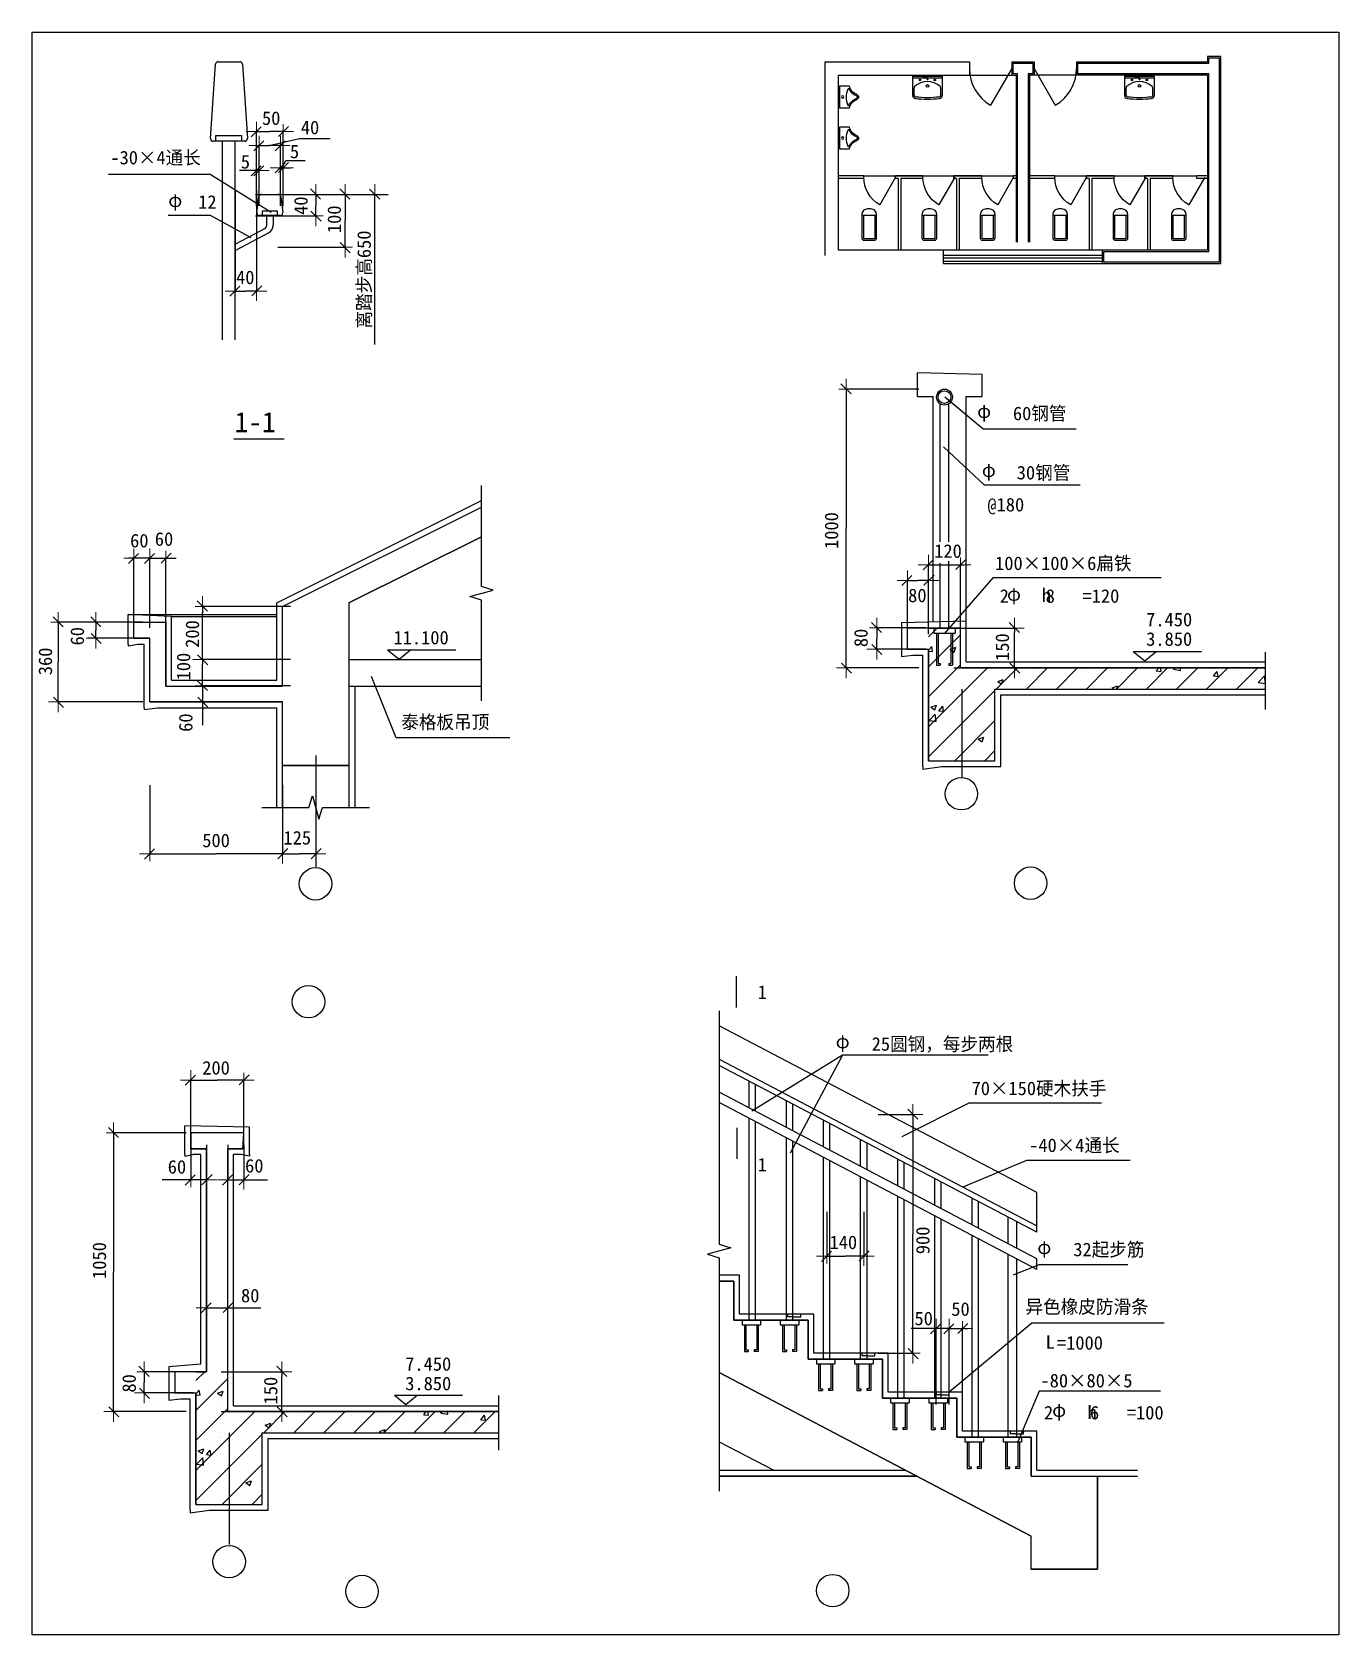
# Model space of a CAD drawing. Header units: metres. Extents: x 34826 to 59451, y 11778 to 41976.
import ezdxf

# ---------------------------------------------------------------- set-up
doc = ezdxf.new("R2010")
doc.units = ezdxf.units.M
for name, color, linetype in [('GROUND', 2, 'Continuous'), ('LVTRY', 6, 'Continuous'), ('OTHER', 7, 'Continuous'), ('PUB_DIM', 3, 'Continuous'), ('PUB_TEXT', 7, 'Continuous'), ('PUB_WALL', 5, 'Continuous'), ('Q', 4, 'Continuous'), ('WALL', 5, 'Continuous'), ('WINDOW', 2, 'Continuous')]:
    doc.layers.add(name, color=color, linetype=linetype)

msp = doc.modelspace()

# ---------------------------------------------------------------- texts
for s, p in [('50', (39157.93, 40226.94)), ('40', (39890.29, 40051.34)), ('5', (38759.52, 39405.48)), ('5', (39684.63, 39599.55)), ('40', (38670.02, 37227.46)), ('60', (36673.56, 32267.41)), ('60', (37139.09, 32297.52)), ('120', (51824.32, 32070.81)), ('80', (51333.93, 31235.39)), ('h', (53853.9, 31240.85)), ('125', (39562.51, 26669.6)), ('500', (38032.94, 26619.85)), ('200', (38032.6, 22335.17)), ('60', (37382.58, 20469.47)), ('60', (38839.78, 20489.57)), ('140', (49852.32, 19046.5)), ('80', (38762.76, 18045.06)), ('50', (51453.08, 17613.43)), ('50', (52146.74, 17789.82)), ('L', (53925.05, 17168.06)), ('h', (54715.34, 15845.52))]:
    msp.add_text(s, height=255).set_placement(p)
for s, p in [('40', (40018.81, 38531.89)), ('100', (40647.2, 38188.56)), ('1000', (50015.47, 32237.55)), ('200', (37972.59, 30374.97)), ('60', (35804.6, 30419.78)), ('80', (50571.69, 30388.45)), ('150', (53234.61, 30128.16)), ('360', (35202.82, 29859.53)), ('100', (37806.63, 29761.11)), ('60', (37848.13, 28792.31)), ('900', (51736.66, 18951.37)), ('1050', (36220.09, 18484.66)), ('80', (36781.06, 16343.98)), ('150', (39447.79, 16120.76))]:
    msp.add_text(s, height=255, rotation=90).set_placement(p)
at = {"layer": 'PUB_DIM'}
for s, p in [('7.450', (55818.7, 30780.72)), ('11.100', (41636.09, 30440.05)), ('3.850', (55818.7, 30413.3)), ('1', (48499.15, 23760.36)), ('1', (48499.15, 20510.74)), ('7.450', (41857.26, 16755.25)), ('3.850', (41857.26, 16387.83))]:
    msp.add_text(s, height=255, dxfattribs=at).set_placement(p)
at = {"layer": 'PUB_TEXT'}
for s, height, p in [('-30×4通长', 255, (36301.35, 39483.63)), ('   12', 255, (37435.06, 38647.73)), ('1-1', 380, (38641.55, 34437.64)), ('   60钢管', 255, (52787.63, 34664.32)), ('   30钢管', 255, (52859.4, 33548.5)), ('@180', 255, (52826.75, 32944.92)), ('100×100×6扁铁', 255, (52971.97, 31840.77)), ('2    8   =120', 255, (53057.78, 31223.72)), ('泰格板吊顶', 255, (41782.58, 28850.34)), ('   25圆钢，每步两根', 255, (50125.89, 22783.99)), ('70×150硬木扶手', 255, (52529.13, 21948.1)), ('-40×4通长', 255, (53614.43, 20876.33)), ('   32起步筋', 255, (53924.79, 18912.47)), ('异色橡皮防滑条', 255, (53544.21, 17834.72)), ('=1000', 255, (54137.11, 17152.92)), ('-80×80×5', 255, (53826.97, 16442.23)), ('2    6   =100', 255, (53892.69, 15838.09))]:
    msp.add_text(s, height=height, dxfattribs=at).set_placement(p)
msp.add_text('离踏步高650', height=255, rotation=90, dxfattribs=at).set_placement((41208.93, 36391.29))
at = {"layer": 'Q'}
for p in [(37392.88, 38680.43), (52634.13, 34706.38), (52722.43, 33594.97), (53196.64, 31262.06), (49968.77, 22830.97), (53768.34, 18954.54), (54047.83, 15886.17)]:
    msp.add_text('φ', height=255, dxfattribs=at).set_placement(p)

# ---------------------------------------------------------------- blocks, each defined once
blk = doc.blocks.new('_LV8')
for p, q in [((-205, 0), (205, 0)), ((-205, -190.88), (-205, 0)), ((205, 0), (205, -190.88))]:
    blk.add_line(p, q)
blk.add_circle((-0.03, -60.43), 20)
for centre, radius, start, end in [((-242.81, -390.58), 203.43, 19.26, 79.29), ((-152.17, -175.01), 10, 114.11, 248.14), ((5.09, -526.43), 395, 66.67, 114.11), ((-242.81, -400.93), 233.43, 19.26, 68.14), ((242.81, -400.93), 233.43, 110.49, 160.74), ((242.81, -390.58), 203.43, 100.71, 160.74), ((157.58, -172.91), 10, 290.49, 66.67), ((0.21, -305.65), 54, 199.26, 269.78), ((0.21, -316), 24, 199.26, 269.5), ((-0.21, -305.65), 54, 270.22, 340.74), ((-0.21, -316), 24, 270.5, 340.74)]:
    blk.add_arc(centre, radius, start, end)
blk = doc.blocks.new('_DBLK')
blk.add_line((-0.5, 0), (0, -0.87))
blk.add_arc((-0.5, 0), 1, 300, 0)
blk = doc.blocks.new('_LV6')
for p, q in [((99.78, -300), (-99.78, -300)), ((-139.78, -340), (-139.78, -779.66)), ((-109.78, -340), (-109.78, -769.66)), ((99.78, -330), (-99.78, -330)), ((109.78, -769.66), (109.78, -340)), ((139.78, -779.66), (139.78, -340)), ((139.78, -769.66), (-139.78, -769.66)), ((-29.78, -889.66), (29.78, -889.66))]:
    blk.add_line(p, q)
for centre, radius, start, end in [((-99.78, -340), 40, 90, 180), ((99.78, -340), 40, 0, 90), ((-99.78, -340), 10, 90, 180), ((99.78, -340), 10, 0, 90), ((-29.78, -779.66), 110, 180, 270), ((29.78, -779.66), 110, 270, 0)]:
    blk.add_arc(centre, radius, start, end)
blk = doc.blocks.new('_LV1')
for p, q in [((-280, 0), (280, 0)), ((-280, 0), (-280, -360.66)), ((280, 0), (280, -360.66)), ((-280, -29.04), (280, -29.04)), ((-250.92, -356.47), (-250.92, -214.29)), ((0.19, -29.04), (-89.81, -29.04)), ((-89.81, -29.04), (90.19, -29.04)), ((251.28, -356.43), (251.28, -214.63))]:
    blk.add_line(p, q)
for centre, radius in [((-138.92, -69.07), 15), ((0.91, -181.55), 24.9), ((0.04, -56.72), 8), ((138.92, -69.07), 15)]:
    blk.add_circle(centre, radius)
for centre, radius, start, end in [((-222.92, -214.29), 28, 133.15, 180), ((0, -452.06), 353.92, 46.76, 133.15), ((223.28, -214.63), 28, 0, 46.76), ((-224, -360.66), 56, 180, 263.48), ((-222.92, -356.47), 28, 180, 263.5), ((0, 1599.58), 2028.99, 263.48, 276.52), ((0, 1599.58), 1996.71, 263.5, 276.51), ((223.28, -356.43), 28, 276.51, 0), ((224, -360.66), 56, 276.52, 0)]:
    blk.add_arc(centre, radius, start, end)
blk = doc.blocks.new('_ArchTick')
at = {"lineweight": 15}
for p, q in [((-1028.65, 0), (1076.23, 0)), ((0, -1023.05), (0, 767.34))]:
    blk.add_line(p, q, dxfattribs=at)
blk.add_lwpolyline([(-486.21, -507.82), (567.42, 546.72)])

# ---------------------------------------------------------------- linework, layer by layer
for p, q in [((38332.63, 41418.3), (38739.08, 41418.3)), ((38189.41, 39971.63), (38282.74, 41371.63)), ((38788.97, 41371.63), (38882.3, 39971.63)), ((53286.84, 41290.26), (52886.84, 40597.44)), ((53706.84, 41290.26), (54106.84, 40597.44)), ((38832.41, 39918.3), (38239.3, 39918.3)), ((38290.86, 40029.35), (38774.58, 40029.35)), ((38290.86, 39918.3), (38290.86, 40029.35)), ((38415.85, 36179.93), (38415.85, 39918.3)), ((38655.85, 36179.93), (38655.85, 39918.3)), ((38774.58, 40029.35), (38774.58, 39918.3)), ((39291.46, 39836.07), (39863.69, 39968.29)), ((39863.69, 39968.29), (40440.97, 39968.29)), ((36263.11, 39299.25), (38179.68, 39299.25)), ((38179.68, 39299.25), (39328.89, 38586.05)), ((39530.44, 39422.54), (39605.23, 39557.84)), ((39605.23, 39557.84), (39971.1, 39557.84)), ((50497.39, 39265.26), (53321.84, 39265.26)), ((54097.39, 39265.26), (56771.84, 39265.26)), ((39062.88, 38574.51), (39100.38, 38874.51)), ((39149.99, 38918.3), (39461.71, 38918.3)), ((39511.33, 38874.51), (39548.83, 38574.51)), ((40750.08, 38917.74), (41534.78, 38917.74)), ((41284.78, 36087.25), (41284.78, 38916.74)), ((37392.18, 38524.89), (38183.13, 38524.89)), ((38183.13, 38524.89), (38949.5, 38103.11)), ((39499.21, 38518.3), (39112.49, 38518.3)), ((39168.14, 38609.92), (39443.84, 38609.92)), ((39168.14, 38518.3), (39168.14, 38609.92)), ((39245.85, 38518.3), (39245.85, 38318.8)), ((39365.85, 38518.3), (39365.85, 38334.98)), ((39443.84, 38609.92), (39443.84, 38518.3)), ((38655.85, 37978.3), (39224.77, 38283.55)), ((38655.85, 37858.3), (39281.5, 38193.99)), ((54996.84, 37865.26), (51996.84, 37865.26)), ((51996.84, 37615.26), (51996.84, 37765.26)), ((54996.84, 37615.26), (54996.84, 37765.26)), ((51996.84, 37720.26), (54996.84, 37720.26)), ((51996.84, 37660.26), (54996.84, 37660.26)), ((51996.84, 37615.26), (54996.84, 37615.26)), ((51508.29, 35112.51), (51508.29, 35558.26)), ((52728.29, 35522.51), (51508.29, 35558.26)), ((52728.29, 35112.51), (52728.29, 35522.51)), ((51508.29, 35112.51), (51808.29, 35112.51)), ((51808.29, 30872.92), (51808.29, 35112.51)), ((52741.42, 34503.88), (52024.57, 35095.86)), ((52428.29, 35112.51), (52728.29, 35112.51)), ((52428.29, 30858.49), (52428.29, 35112.51)), ((51938.29, 32372.31), (51938.29, 34971.61)), ((52098.29, 32374.41), (52098.29, 34971.61)), ((52741.42, 34503.88), (54500.92, 34503.88)), ((38630.82, 34312.79), (39578.7, 34312.79)), ((52767.63, 33446.35), (51997.79, 34164.11)), ((52767.63, 33446.35), (54573.7, 33446.35)), ((39435.86, 31223.81), (43292.68, 33151.27)), ((39545.86, 31155.81), (43292.68, 33028.3)), ((39545.86, 31155.81), (43292.68, 33028.3)), ((40795.86, 31221.54), (43292.68, 32469.34)), ((43292.68, 32469.34), (40795.86, 31221.54)), ((51938.29, 30748.49), (51938.29, 31969.24)), ((52098.29, 30748.49), (52098.29, 32007.03)), ((52933.54, 31698.51), (52013.64, 30637.96)), ((52933.54, 31698.51), (56102.36, 31698.51)), ((39435.86, 29765.81), (39435.86, 31223.81)), ((39545.86, 30155.81), (39545.86, 31155.81)), ((39545.86, 29655.81), (39545.86, 31155.81)), ((40795.86, 31221.54), (40795.86, 27366.06)), ((36635.86, 31004.39), (39435.86, 31004.39)), ((37455.86, 30965.81), (36635.86, 31004.39)), ((36635.86, 30445.81), (36635.86, 31004.39)), ((36745.86, 30855.81), (37345.86, 30855.81)), ((36745.86, 30555.81), (36745.86, 30855.81)), ((36745.86, 30555.81), (36745.86, 30855.81)), ((36745.86, 30855.81), (37345.86, 30855.81)), ((37345.86, 29655.81), (37345.86, 30855.81)), ((37345.86, 30855.81), (37345.86, 29655.81)), ((37455.86, 30965.81), (39435.86, 30965.81)), ((37455.86, 29765.81), (37455.86, 30965.81)), ((51208.29, 30855.13), (52428.29, 30884.03)), ((51208.29, 30855.13), (51208.29, 30238.49)), ((52428.29, 30108.49), (52428.29, 30884.03)), ((36745.86, 30555.81), (37045.86, 30555.81)), ((37045.86, 30555.81), (36745.86, 30555.81)), ((37045.86, 29355.81), (37045.86, 30555.81)), ((37045.86, 29355.81), (37045.86, 30555.81)), ((51718.29, 30748.49), (51318.29, 30748.49)), ((51318.29, 30748.49), (51318.29, 30348.49)), ((51718.29, 30748.49), (51318.29, 30748.49)), ((51318.29, 30748.49), (51318.29, 30348.49)), ((51718.29, 30584.42), (51882.36, 30748.49)), ((51718.29, 30584.42), (51882.36, 30748.49)), ((51718.29, 30748.49), (52318.29, 30748.49)), ((52318.29, 30748.49), (51718.29, 30748.49)), ((51718.29, 30018.74), (52318.29, 30618.74)), ((51718.29, 30018.74), (52318.29, 30618.74)), ((51818.29, 30748.49), (51818.29, 30649.2)), ((51818.29, 30649.2), (52218.29, 30649.2)), ((51868.29, 30649.2), (51868.29, 30049.2)), ((51898.29, 30649.2), (51898.29, 30079.2)), ((52138.29, 30649.2), (52138.29, 30079.2)), ((52168.29, 30649.2), (52168.29, 30049.2)), ((52218.29, 30748.49), (52218.29, 30649.2)), ((52231.67, 30711.99), (52231.67, 30711.99)), ((52318.29, 29998.49), (52318.29, 30748.49)), ((52318.29, 29998.49), (52318.29, 30748.49)), ((36635.86, 30445.81), (36635.86, 30411.07)), ((36635.86, 30411.07), (36818.88, 30445.81)), ((36818.88, 30445.81), (36935.86, 30445.81)), ((36935.86, 29245.81), (36935.86, 30445.81)), ((51208.29, 30212.28), (51424.54, 30238.49)), ((51208.29, 30238.49), (51208.29, 30212.28)), ((51318.29, 30348.49), (51718.29, 30348.49)), ((51318.29, 30348.49), (51718.29, 30348.49)), ((51424.54, 30238.49), (51608.29, 30238.49)), ((51608.29, 28138.49), (51608.29, 30238.49)), ((51718.29, 30331.45), (51777.47, 30401.98)), ((51718.29, 28248.49), (51718.29, 30348.49)), ((51718.29, 30348.49), (51718.29, 28248.49)), ((51718.29, 30314.65), (51794.82, 30307.95)), ((51794.83, 30307.86), (51777.48, 30401.88)), ((52125.81, 30344.64), (52230.84, 30384.96)), ((52125.81, 30344.64), (52200.43, 30294.32)), ((52200.44, 30294.22), (52230.85, 30384.87)), ((52213.43, 30212.65), (52213.43, 30212.65)), ((58060.36, 30293.88), (58060.36, 29213.25)), ((39545.86, 29655.81), (39545.86, 30155.81)), ((40795.86, 30155.81), (43292.68, 30155.81)), ((40795.86, 30155.81), (40795.86, 27366.06)), ((51718.29, 29453.05), (52318.29, 30053.05)), ((51718.29, 29453.05), (52318.29, 30053.05)), ((51718.29, 28887.37), (52829.42, 29998.49)), ((51718.29, 28887.37), (52829.42, 29998.49)), ((51868.29, 30049.2), (51938.29, 30049.2)), ((51898.29, 30079.2), (51938.29, 30079.2)), ((51938.29, 30079.2), (51938.29, 30049.2)), ((52000.49, 30101.87), (52000.49, 30101.87)), ((52098.29, 30079.2), (52098.29, 30049.2)), ((52098.29, 30079.2), (52138.29, 30079.2)), ((52098.29, 30049.2), (52168.29, 30049.2)), ((52199.27, 30138.33), (52199.27, 30138.33)), ((52318.29, 29998.49), (58060.36, 29998.49)), ((58060.36, 29998.49), (52318.29, 29998.49)), ((52428.29, 30108.49), (58060.36, 30108.49)), ((52995.11, 29598.49), (53395.11, 29998.49)), ((52995.11, 29598.49), (53395.11, 29998.49)), ((53187.58, 29969.05), (53187.58, 29969.05)), ((53560.79, 29598.49), (53960.79, 29998.49)), ((53560.79, 29598.49), (53960.79, 29998.49)), ((53744.42, 29931.39), (53744.42, 29931.39)), ((54126.48, 29598.49), (54526.48, 29998.49)), ((54126.48, 29598.49), (54526.48, 29998.49)), ((54639.2, 29919.89), (54639.2, 29919.89)), ((54692.16, 29598.49), (55092.16, 29998.49)), ((54692.16, 29598.49), (55092.16, 29998.49)), ((55203.43, 29966.54), (55203.43, 29966.54)), ((55257.85, 29598.49), (55657.85, 29998.49)), ((55257.85, 29598.49), (55657.85, 29998.49)), ((55296.56, 29940.01), (55296.56, 29940.01)), ((55823.53, 29598.49), (56223.53, 29998.49)), ((55823.53, 29598.49), (56223.53, 29998.49)), ((56004.16, 29932.71), (56004.16, 29932.71)), ((56008.72, 29939.28), (56058.41, 29998.49)), ((56008.72, 29939.28), (56098.38, 29931.44)), ((56098.39, 29931.34), (56086, 29998.49)), ((56331.28, 29970.91), (56357.75, 29998.49)), ((56331.28, 29970.91), (56464.69, 29950.22)), ((56389.22, 29598.49), (56789.22, 29998.49)), ((56389.22, 29598.49), (56789.22, 29998.49)), ((56464.7, 29950.14), (56459.07, 29998.49)), ((56804.89, 29898.87), (56804.89, 29898.87)), ((56954.9, 29598.49), (57354.9, 29998.49)), ((56954.9, 29598.49), (57354.9, 29998.49)), ((57084.61, 29845.16), (57156.92, 29931.34)), ((57174.28, 29837.21), (57156.94, 29931.24)), ((57520.59, 29598.49), (57920.59, 29998.49)), ((57520.59, 29598.49), (57920.59, 29998.49)), ((57569.82, 29954.65), (57569.82, 29954.65)), ((37345.86, 29655.81), (39545.86, 29655.81)), ((37345.86, 29655.81), (39545.86, 29655.81)), ((37455.86, 29765.81), (39435.86, 29765.81)), ((40795.86, 29655.81), (43292.68, 29655.81)), ((40905.86, 29655.81), (40905.86, 27366.06)), ((41686.97, 28680.03), (41221.67, 29837.02)), ((52180.17, 29596.15), (52180.17, 29596.15)), ((52195.19, 29713.31), (52195.19, 29713.31)), ((52312.8, 29818.89), (52312.8, 29818.89)), ((52343.29, 29596.11), (52343.29, 27931.09)), ((52748.27, 29670.94), (52748.27, 29670.94)), ((52968.29, 29598.49), (58060.36, 29598.49)), ((52968.29, 28248.49), (52968.29, 29598.49)), ((52968.29, 28248.49), (52968.29, 29598.49)), ((52968.29, 29598.49), (58060.36, 29598.49)), ((52974.27, 29825.77), (52974.27, 29825.77)), ((53021.17, 29740.72), (53126.2, 29781.03)), ((53021.17, 29740.72), (53095.79, 29690.39)), ((53095.8, 29690.29), (53126.21, 29780.94)), ((53547, 29639.7), (53547, 29639.7)), ((53695.6, 29795.66), (53695.6, 29795.66)), ((54071.11, 29845.1), (54071.11, 29845.1)), ((54421.78, 29789.85), (54421.78, 29789.85)), ((55176.87, 29620.58), (55281.89, 29660.9)), ((55176.87, 29620.58), (55209.62, 29598.49)), ((55261, 29598.49), (55281.9, 29660.81)), ((55262.92, 29640.54), (55262.92, 29640.54)), ((56033.08, 29746.16), (56033.08, 29746.16)), ((56790.74, 29842.18), (56790.74, 29842.18)), ((57082.86, 29701.93), (57082.86, 29701.93)), ((57084.61, 29845.16), (57174.27, 29837.31)), ((57458.37, 29751.37), (57458.37, 29751.37)), ((57605.63, 29865.04), (57605.63, 29865.04)), ((57618.98, 29715.39), (57618.98, 29715.39)), ((57932.14, 29722.63), (58048.97, 29844.39)), ((57932.14, 29722.63), (58065.55, 29701.94)), ((58026.47, 29826.16), (58026.47, 29826.16)), ((58065.56, 29701.86), (58048.98, 29844.31)), ((37045.86, 29355.81), (39545.86, 29355.81)), ((39545.86, 29355.81), (37045.86, 29355.81)), ((39545.86, 27366.06), (39545.86, 29355.81)), ((39545.86, 27366.06), (39545.86, 29355.81)), ((51718.29, 28321.68), (52968.29, 29571.68)), ((51718.29, 28321.68), (52968.29, 29571.68)), ((51760.84, 29256.92), (51865.87, 29297.24)), ((51797.44, 29339.38), (51797.44, 29339.38)), ((51804.66, 29546.71), (51804.66, 29546.71)), ((51835.46, 29206.5), (51865.88, 29297.14)), ((52186.52, 29507.06), (52186.52, 29507.06)), ((52672.22, 29489.54), (52672.22, 29489.54)), ((52956.03, 29326.43), (52956.03, 29326.43)), ((53078.29, 29488.49), (58060.36, 29488.49)), ((53078.29, 28138.49), (53078.29, 29488.49)), ((36935.86, 29245.81), (36935.86, 29212.19)), ((36935.86, 29212.19), (37189.36, 29245.81)), ((37189.36, 29245.81), (39435.86, 29245.81)), ((39435.86, 27366.06), (39435.86, 29245.81)), ((51727.56, 29006.29), (51844.4, 29128.05)), ((51727.56, 29006.29), (51860.97, 28985.6)), ((51760.84, 29256.92), (51835.45, 29206.59)), ((51785.57, 29004.53), (51785.57, 29004.53)), ((51860.98, 28985.52), (51844.41, 29127.97)), ((51913.29, 29187.51), (51985.6, 29273.69)), ((51913.29, 29187.51), (52002.94, 29179.66)), ((52002.95, 29179.57), (51985.61, 29273.6)), ((52176.95, 29213.97), (52176.95, 29213.97)), ((52210.79, 28248.49), (52968.29, 29006)), ((52210.79, 28248.49), (52968.29, 29006)), ((52353.67, 29079.32), (52353.67, 29079.32)), ((51894.42, 28740.57), (51894.42, 28740.57)), ((52158.71, 28714.63), (52158.71, 28714.63)), ((52370.31, 28814.45), (52370.31, 28814.45)), ((52656.2, 28652.99), (52761.23, 28693.31)), ((52695.16, 28706.74), (52695.16, 28706.74)), ((52730.82, 28602.57), (52761.24, 28693.21)), ((52937.79, 28827.09), (52937.79, 28827.09)), ((43826.55, 28680.03), (41686.97, 28680.03)), ((51959.06, 28487.71), (51959.06, 28487.71)), ((52210.69, 28539.08), (52210.69, 28539.08)), ((52656.2, 28652.99), (52730.81, 28602.66)), ((52776.48, 28248.49), (52968.29, 28440.31)), ((52776.48, 28248.49), (52968.29, 28440.31)), ((52906.39, 28612.42), (52906.39, 28612.42)), ((39545.86, 28155.81), (40795.86, 28155.81)), ((40795.86, 28155.81), (39545.86, 28155.81)), ((40170.86, 28348.83), (40170.86, 26246.75)), ((51608.29, 28138.49), (51608.29, 28088.79)), ((51608.29, 28088.79), (51967.39, 28138.49)), ((51718.29, 28248.49), (52968.29, 28248.49)), ((51718.29, 28248.49), (52968.29, 28248.49)), ((51967.39, 28138.49), (53078.29, 28138.49)), ((52919.55, 28327.75), (52919.55, 28327.75)), ((53758.79, 20114.16), (47773.91, 23256.22)), ((50095.64, 22703.65), (48387.81, 21645.43)), ((50095.64, 22703.65), (49112.84, 20855.03)), ((52843.73, 22703.65), (50095.64, 22703.65)), ((47773.91, 22625.22), (53758.79, 19483.16)), ((53758.79, 19364.16), (47773.91, 22506.22)), ((48338.79, 21709.66), (48338.79, 22209.66)), ((48458.79, 21646.66), (48458.79, 22146.66)), ((53758.79, 18864.16), (47773.91, 22006.22)), ((53758.79, 18664.16), (47773.91, 21806.22)), ((49038.79, 21342.16), (49038.79, 21842.16)), ((49158.79, 21279.16), (49158.79, 21779.16)), ((52490.7, 21805.84), (51214.18, 21160.21)), ((52490.7, 21805.84), (54976.58, 21805.84)), ((48338.79, 17709.16), (48338.79, 21509.66)), ((48458.79, 17709.16), (48458.79, 21446.66)), ((49738.79, 20974.66), (49738.79, 21474.66)), ((38924.64, 21346.42), (37704.64, 21367.59)), ((37704.64, 20826.42), (37704.64, 21367.59)), ((37814.64, 20936.42), (37814.64, 21236.42)), ((38814.64, 21236.42), (37814.64, 21236.42)), ((38814.64, 21236.42), (37814.64, 21236.42)), ((37814.64, 21236.42), (37814.64, 20936.42)), ((38797.72, 20936.42), (38814.64, 21236.42)), ((38814.64, 20936.42), (38814.64, 21236.42)), ((38924.64, 20826.42), (38924.64, 21346.42)), ((49038.79, 17709.16), (49038.79, 21142.16)), ((49858.79, 20911.66), (49858.79, 21411.66)), ((38114.64, 20936.42), (37814.64, 20936.42)), ((37814.64, 20936.42), (38114.64, 20936.42)), ((38114.64, 16736.4), (38114.64, 20936.42)), ((38114.64, 20936.42), (38114.64, 16736.4)), ((38814.64, 20936.42), (38514.64, 20936.42)), ((38514.64, 16736.4), (38514.64, 20936.42)), ((38514.64, 16736.4), (38514.64, 20936.42)), ((38514.64, 20936.42), (38797.72, 20936.42)), ((49158.79, 17709.16), (49158.79, 21079.16)), ((50438.79, 20607.16), (50438.79, 21107.16)), ((50558.79, 20544.16), (50558.79, 21044.16)), ((37704.64, 20826.42), (37704.64, 20798.26)), ((37704.64, 20798.26), (37855.52, 20826.42)), ((38004.64, 20826.42), (37855.52, 20826.42)), ((38004.64, 16882.77), (38004.64, 20826.42)), ((38763.88, 20826.42), (38624.64, 20826.42)), ((38624.64, 16736.4), (38624.64, 20826.42)), ((38924.64, 20798.26), (38763.88, 20826.42)), ((38924.64, 20826.42), (38924.64, 20798.26)), ((49738.79, 16974.16), (49738.79, 20774.66)), ((49858.79, 16974.16), (49858.79, 20711.66)), ((51138.79, 20239.66), (51138.79, 20739.66)), ((51258.79, 20176.66), (51258.79, 20676.66)), ((53560.72, 20716.13), (52362.78, 20216.06)), ((55514.92, 20716.13), (53560.72, 20716.13)), ((50438.79, 16974.16), (50438.79, 20407.16)), ((50558.79, 16974.16), (50558.79, 20344.16)), ((51838.79, 19872.16), (51838.79, 20372.16)), ((51958.79, 19809.16), (51958.79, 20309.16)), ((51138.79, 16239.16), (51138.79, 20039.66)), ((51258.79, 16239.16), (51258.79, 19976.66)), ((52538.79, 19504.66), (52538.79, 20004.66)), ((52658.79, 19441.66), (52658.79, 19941.66)), ((53758.79, 19364.16), (53758.79, 20114.16)), ((51838.79, 16239.16), (51838.79, 19672.16)), ((53218.79, 19147.66), (53218.79, 19637.16)), ((51958.79, 16239.16), (51958.79, 19609.16)), ((53378.79, 19063.66), (53378.79, 19574.16)), ((52538.79, 15504.16), (52538.79, 19304.66)), ((52658.79, 15504.16), (52658.79, 19241.66)), ((53218.79, 15504.16), (53218.79, 18947.66)), ((53796.73, 18752.17), (53313.52, 18553.33)), ((53378.79, 15504.16), (53378.79, 18863.66)), ((53758.79, 18664.16), (53758.79, 18864.16)), ((55473.74, 18752.17), (53796.73, 18752.17)), ((48158.79, 18554.16), (47773.91, 18554.16)), ((48048.79, 18444.16), (47773.91, 18444.16)), ((47773.91, 18444.16), (48048.79, 18444.16)), ((48048.79, 17709.16), (48048.79, 18444.16)), ((48048.79, 18444.16), (48048.79, 17709.16)), ((48158.79, 17819.16), (48158.79, 18554.16)), ((49558.79, 17819.16), (48158.79, 17819.16)), ((49308.79, 17769.16), (49308.79, 17819.16)), ((49558.79, 17084.16), (49558.79, 17819.16)), ((49448.79, 17709.16), (48048.79, 17709.16)), ((48048.79, 17709.16), (49448.79, 17709.16)), ((48204.16, 17709.16), (48204.16, 17619.34)), ((48204.16, 17619.34), (48552.66, 17619.34)), ((48247.23, 17619.34), (48247.23, 17119.34)), ((48277.23, 17619.34), (48277.23, 17149.34)), ((48479.58, 17619.34), (48479.58, 17149.34)), ((48509.58, 17619.34), (48509.58, 17119.34)), ((48552.66, 17709.16), (48552.66, 17619.34)), ((48924.16, 17709.16), (48924.16, 17619.34)), ((48924.16, 17619.34), (49272.66, 17619.34)), ((48967.23, 17619.34), (48967.23, 17119.34)), ((48997.23, 17619.34), (48997.23, 17149.34)), ((49158.79, 17769.16), (49308.79, 17769.16)), ((49199.58, 17619.34), (49199.58, 17149.34)), ((49229.58, 17619.34), (49229.58, 17119.34)), ((49272.66, 17709.16), (49272.66, 17619.34)), ((49448.79, 16974.16), (49448.79, 17709.16)), ((49448.79, 17709.16), (49448.79, 16974.16)), ((53661.46, 17649.08), (52108.79, 16349.16)), ((56159.72, 17649.08), (53661.46, 17649.08)), ((48247.23, 17119.34), (48321.63, 17119.34)), ((48277.23, 17149.34), (48321.63, 17149.34)), ((48321.63, 17149.34), (48321.63, 17119.34)), ((48435.18, 17149.34), (48435.18, 17119.34)), ((48479.58, 17149.34), (48435.18, 17149.34)), ((48509.58, 17119.34), (48435.18, 17119.34)), ((48967.23, 17119.34), (49041.63, 17119.34)), ((48997.23, 17149.34), (49041.63, 17149.34)), ((49041.63, 17149.34), (49041.63, 17119.34)), ((49155.18, 17149.34), (49155.18, 17119.34)), ((49199.58, 17149.34), (49155.18, 17149.34)), ((49229.58, 17119.34), (49155.18, 17119.34)), ((50848.79, 16974.16), (49448.79, 16974.16)), ((49448.79, 16974.16), (50848.79, 16974.16)), ((50958.79, 17084.16), (49558.79, 17084.16)), ((49604.16, 16974.16), (49604.16, 16884.34)), ((49952.66, 16974.16), (49952.66, 16884.34)), ((50324.16, 16974.16), (50324.16, 16884.34)), ((50558.79, 17034.16), (50708.79, 17034.16)), ((50672.66, 16974.16), (50672.66, 16884.34)), ((50708.79, 17034.16), (50708.79, 17084.16)), ((50848.79, 16239.16), (50848.79, 16974.16)), ((50848.79, 16974.16), (50848.79, 16239.16)), ((50958.79, 16349.16), (50958.79, 17084.16)), ((37404.64, 16833.71), (38004.64, 16882.77)), ((37404.64, 16833.71), (37404.64, 16226.4)), ((37914.64, 16736.4), (37514.64, 16736.4)), ((37514.64, 16736.4), (37514.64, 16336.4)), ((37914.64, 16736.4), (37514.64, 16736.4)), ((37514.64, 16736.4), (37514.64, 16336.4)), ((37914.64, 16572.33), (38078.71, 16736.4)), ((37914.64, 16572.33), (38078.71, 16736.4)), ((37914.64, 16736.4), (38114.64, 16736.4)), ((38114.64, 16736.4), (37914.64, 16736.4)), ((38428.01, 16699.9), (38428.01, 16699.9)), ((38514.64, 15986.4), (38514.64, 16736.4)), ((38514.64, 15986.4), (38514.64, 16736.4)), ((38624.64, 16096.4), (38624.64, 16846.4)), ((47773.91, 16724.03), (53648.79, 13639.72)), ((53648.79, 13639.72), (47773.91, 16724.03)), ((49604.16, 16884.34), (49952.66, 16884.34)), ((49647.23, 16884.34), (49647.23, 16384.34)), ((49677.23, 16884.34), (49677.23, 16414.34)), ((49879.58, 16884.34), (49879.58, 16414.34)), ((49909.58, 16884.34), (49909.58, 16384.34)), ((50324.16, 16884.34), (50672.66, 16884.34)), ((50367.23, 16884.34), (50367.23, 16384.34)), ((50397.23, 16884.34), (50397.23, 16414.34)), ((50599.58, 16884.34), (50599.58, 16414.34)), ((50629.58, 16884.34), (50629.58, 16384.34)), ((37514.64, 16336.4), (37914.64, 16336.4)), ((37514.64, 16336.4), (37914.64, 16336.4)), ((37914.64, 16006.64), (38514.64, 16606.64)), ((37914.64, 16006.64), (38514.64, 16606.64)), ((37914.64, 16319.35), (37973.82, 16389.88)), ((37914.64, 14236.4), (37914.64, 16336.4)), ((37914.64, 16336.4), (37914.64, 14236.4)), ((37991.18, 16295.77), (37973.83, 16389.79)), ((38322.16, 16332.55), (38427.19, 16372.87)), ((38322.16, 16332.55), (38396.77, 16282.22)), ((38396.78, 16282.13), (38427.2, 16372.77)), ((49647.23, 16384.34), (49721.63, 16384.34)), ((49677.23, 16414.34), (49721.63, 16414.34)), ((49721.63, 16414.34), (49721.63, 16384.34)), ((49835.18, 16414.34), (49835.18, 16384.34)), ((49879.58, 16414.34), (49835.18, 16414.34)), ((49909.58, 16384.34), (49835.18, 16384.34)), ((50367.23, 16384.34), (50441.63, 16384.34)), ((50397.23, 16414.34), (50441.63, 16414.34)), ((50441.63, 16414.34), (50441.63, 16384.34)), ((50599.58, 16414.34), (50555.18, 16414.34)), ((50555.18, 16414.34), (50555.18, 16384.34)), ((50629.58, 16384.34), (50555.18, 16384.34)), ((51838.79, 16349.16), (50958.79, 16349.16)), ((52358.79, 16349.16), (51958.79, 16349.16)), ((52108.79, 16299.16), (52108.79, 16349.16)), ((52358.79, 15614.16), (52358.79, 16349.16)), ((53800.93, 16369.14), (53399.58, 15414.34)), ((56087.69, 16369.14), (53800.93, 16369.14)), ((37404.64, 16226.4), (37404.64, 16200.19)), ((37404.64, 16200.19), (37620.89, 16226.4)), ((37620.89, 16226.4), (37804.64, 16226.4)), ((37804.64, 14126.4), (37804.64, 16226.4)), ((37914.64, 16302.55), (37991.16, 16295.86)), ((37914.64, 15440.96), (38514.64, 16040.96)), ((37914.64, 15440.96), (38514.64, 16040.96)), ((38196.84, 16089.77), (38196.84, 16089.77)), ((38395.62, 16126.24), (38395.62, 16126.24)), ((38409.77, 16200.55), (38409.77, 16200.55)), ((38624.64, 16096.4), (43617.05, 16096.4)), ((43617.05, 16291.43), (43617.05, 15257.47)), ((52248.79, 16239.16), (50848.79, 16239.16)), ((50848.79, 16239.16), (52248.79, 16239.16)), ((51004.16, 16239.16), (51004.16, 16149.34)), ((51004.16, 16149.34), (51352.66, 16149.34)), ((51047.23, 16149.34), (51047.23, 15649.34)), ((51077.23, 16149.34), (51077.23, 15679.34)), ((51279.58, 16149.34), (51279.58, 15679.34)), ((51309.58, 16149.34), (51309.58, 15649.34)), ((51352.66, 16239.16), (51352.66, 16149.34)), ((51724.16, 16239.16), (51724.16, 16149.34)), ((51724.16, 16149.34), (52072.66, 16149.34)), ((51767.23, 16149.34), (51767.23, 15649.34)), ((51797.23, 16149.34), (51797.23, 15679.34)), ((51958.79, 16299.16), (52108.79, 16299.16)), ((51999.58, 16149.34), (51999.58, 15679.34)), ((52029.58, 16149.34), (52029.58, 15649.34)), ((52072.66, 16239.16), (52072.66, 16149.34)), ((52248.79, 15504.16), (52248.79, 16239.16)), ((52248.79, 16239.16), (52248.79, 15504.16)), ((37914.64, 14875.27), (39025.77, 15986.4)), ((37914.64, 14875.27), (39025.77, 15986.4)), ((38509.15, 15806.79), (38509.15, 15806.79)), ((38514.64, 15986.4), (43617.05, 15986.4)), ((43617.05, 15986.4), (38514.64, 15986.4)), ((39170.61, 15813.68), (39170.61, 15813.68)), ((39191.45, 15586.4), (39591.45, 15986.4)), ((39191.45, 15586.4), (39591.45, 15986.4)), ((39217.52, 15728.62), (39322.55, 15768.94)), ((39217.52, 15728.62), (39292.13, 15678.29)), ((39292.14, 15678.2), (39322.56, 15768.84)), ((39383.93, 15956.95), (39383.93, 15956.95)), ((39757.14, 15586.4), (40157.14, 15986.4)), ((39757.14, 15586.4), (40157.14, 15986.4)), ((39891.94, 15783.57), (39891.94, 15783.57)), ((39940.77, 15919.29), (39940.77, 15919.29)), ((40267.45, 15833), (40267.45, 15833)), ((40322.82, 15586.4), (40722.82, 15986.4)), ((40322.82, 15586.4), (40722.82, 15986.4)), ((40618.13, 15777.76), (40618.13, 15777.76)), ((40835.55, 15907.79), (40835.55, 15907.79)), ((40888.51, 15586.4), (41288.51, 15986.4)), ((40888.51, 15586.4), (41288.51, 15986.4)), ((41399.77, 15954.45), (41399.77, 15954.45)), ((41454.19, 15586.4), (41854.19, 15986.4)), ((41454.19, 15586.4), (41854.19, 15986.4)), ((41492.91, 15927.92), (41492.91, 15927.92)), ((42019.88, 15586.4), (42419.88, 15986.4)), ((42019.88, 15586.4), (42419.88, 15986.4)), ((42200.51, 15920.61), (42200.51, 15920.61)), ((42205.07, 15927.19), (42254.75, 15986.4)), ((42205.07, 15927.19), (42294.73, 15919.34)), ((42229.42, 15734.06), (42229.42, 15734.06)), ((42294.74, 15919.25), (42282.35, 15986.4)), ((42527.63, 15958.81), (42554.1, 15986.4)), ((42527.63, 15958.81), (42661.03, 15938.12)), ((42585.57, 15586.4), (42985.57, 15986.4)), ((42585.57, 15586.4), (42985.57, 15986.4)), ((42661.04, 15938.04), (42655.42, 15986.4)), ((42987.08, 15830.09), (42987.08, 15830.09)), ((43001.24, 15886.78), (43001.24, 15886.78)), ((43151.25, 15586.4), (43551.25, 15986.4)), ((43151.25, 15586.4), (43551.25, 15986.4)), ((43280.96, 15833.06), (43353.27, 15919.24)), ((43280.96, 15833.06), (43370.62, 15825.22)), ((43370.63, 15825.12), (43353.28, 15919.14)), ((37914.64, 14309.59), (39164.64, 15559.59)), ((37914.64, 14309.59), (39164.64, 15559.59)), ((38001.01, 15534.62), (38001.01, 15534.62)), ((38376.52, 15584.06), (38376.52, 15584.06)), ((38382.87, 15494.97), (38382.87, 15494.97)), ((38391.53, 15701.21), (38391.53, 15701.21)), ((38539.64, 15584.02), (38539.64, 13481.93)), ((38868.57, 15477.44), (38868.57, 15477.44)), ((38944.62, 15658.85), (38944.62, 15658.85)), ((39164.64, 15586.4), (43617.05, 15586.4)), ((39164.64, 14236.4), (39164.64, 15586.4)), ((39164.64, 14236.4), (39164.64, 15586.4)), ((39164.64, 15586.4), (43617.05, 15586.4)), ((39274.64, 15476.4), (43617.05, 15476.4)), ((39274.64, 14126.4), (39274.64, 15476.4)), ((39743.35, 15627.6), (39743.35, 15627.6)), ((41373.21, 15608.49), (41478.24, 15648.81)), ((41373.21, 15608.49), (41405.96, 15586.4)), ((41457.34, 15586.4), (41478.25, 15648.71)), ((41459.27, 15628.45), (41459.27, 15628.45)), ((43279.21, 15689.84), (43279.21, 15689.84)), ((47773.91, 15418.06), (48800.39, 14879.16)), ((51047.23, 15649.34), (51121.63, 15649.34)), ((51077.23, 15679.34), (51121.63, 15679.34)), ((51121.63, 15679.34), (51121.63, 15649.34)), ((51235.18, 15679.34), (51235.18, 15649.34)), ((51279.58, 15679.34), (51235.18, 15679.34)), ((51309.58, 15649.34), (51235.18, 15649.34)), ((51767.23, 15649.34), (51841.63, 15649.34)), ((51797.23, 15679.34), (51841.63, 15679.34)), ((51841.63, 15679.34), (51841.63, 15649.34)), ((51999.58, 15679.34), (51955.18, 15679.34)), ((51955.18, 15679.34), (51955.18, 15649.34)), ((52029.58, 15649.34), (51955.18, 15649.34)), ((53648.79, 15504.16), (52248.79, 15504.16)), ((52248.79, 15504.16), (53648.79, 15504.16)), ((53758.79, 15614.16), (52358.79, 15614.16)), ((52404.16, 15504.16), (52404.16, 15414.34)), ((52404.16, 15414.34), (52752.66, 15414.34)), ((52447.23, 15414.34), (52447.23, 14914.34)), ((52477.23, 15414.34), (52477.23, 14944.34)), ((52679.58, 15414.34), (52679.58, 14944.34)), ((52709.58, 15414.34), (52709.58, 14914.34)), ((52752.66, 15504.16), (52752.66, 15414.34)), ((53124.16, 15504.16), (53124.16, 15414.34)), ((53124.16, 15414.34), (53472.66, 15414.34)), ((53167.23, 15414.34), (53167.23, 14914.34)), ((53197.23, 15414.34), (53197.23, 14944.34)), ((53358.79, 15564.16), (53508.79, 15564.16)), ((53399.58, 15414.34), (53399.58, 14944.34)), ((53429.58, 15414.34), (53429.58, 14914.34)), ((53472.66, 15504.16), (53472.66, 15414.34)), ((53508.79, 15564.16), (53508.79, 15614.16)), ((53648.79, 14769.16), (53648.79, 15504.16)), ((53648.79, 15504.16), (53648.79, 14769.16)), ((53758.79, 14879.16), (53758.79, 15614.16)), ((37923.91, 14994.19), (38040.75, 15115.96)), ((37957.19, 15244.82), (38062.21, 15285.14)), ((37957.19, 15244.82), (38031.8, 15194.5)), ((37993.79, 15327.29), (37993.79, 15327.29)), ((38031.81, 15194.4), (38062.22, 15285.05)), ((38057.33, 14973.42), (38040.75, 15115.88)), ((38109.63, 15175.41), (38181.95, 15261.59)), ((38109.63, 15175.41), (38199.29, 15167.57)), ((38199.3, 15167.48), (38181.96, 15261.5)), ((38373.29, 15201.87), (38373.29, 15201.87)), ((39152.37, 15314.34), (39152.37, 15314.34)), ((37923.91, 14994.19), (38057.32, 14973.5)), ((37981.92, 14992.44), (37981.92, 14992.44)), ((38407.14, 14236.4), (39164.64, 14993.9)), ((38407.14, 14236.4), (39164.64, 14993.9)), ((38550.01, 15067.23), (38550.01, 15067.23)), ((38566.65, 14802.35), (38566.65, 14802.35)), ((39134.13, 14815), (39134.13, 14815)), ((47773.91, 14879.16), (51287.96, 14879.16)), ((52447.23, 14914.34), (52521.63, 14914.34)), ((52477.23, 14944.34), (52521.63, 14944.34)), ((52521.63, 14944.34), (52521.63, 14914.34)), ((52679.58, 14944.34), (52635.18, 14944.34)), ((52635.18, 14944.34), (52635.18, 14914.34)), ((52709.58, 14914.34), (52635.18, 14914.34)), ((53167.23, 14914.34), (53241.63, 14914.34)), ((53197.23, 14944.34), (53241.63, 14944.34)), ((53241.63, 14944.34), (53241.63, 14914.34)), ((53355.18, 14944.34), (53355.18, 14914.34)), ((53399.58, 14944.34), (53355.18, 14944.34)), ((53429.58, 14914.34), (53355.18, 14914.34)), ((53758.79, 14879.16), (54898.79, 14879.16)), ((54898.79, 14879.16), (55656.41, 14879.16)), ((38090.77, 14728.47), (38090.77, 14728.47)), ((38355.05, 14702.53), (38355.05, 14702.53)), ((38407.04, 14526.99), (38407.04, 14526.99)), ((38852.55, 14640.9), (38957.58, 14681.21)), ((38852.55, 14640.9), (38927.16, 14590.57)), ((38891.5, 14694.64), (38891.5, 14694.64)), ((38927.17, 14590.48), (38957.58, 14681.12)), ((39102.74, 14600.33), (39102.74, 14600.33)), ((47773.91, 14769.16), (51497.49, 14769.16)), ((51497.49, 14769.16), (47773.91, 14769.16)), ((53648.79, 14769.16), (54898.79, 14769.16)), ((53648.79, 14769.16), (54898.79, 14769.16)), ((54898.79, 14769.16), (55656.41, 14769.16)), ((54898.79, 13019.16), (54898.79, 14769.16)), ((54898.79, 14769.16), (54898.79, 13019.16)), ((54898.79, 14769.16), (55656.41, 14769.16)), ((37914.64, 14236.4), (39164.64, 14236.4)), ((37914.64, 14236.4), (39164.64, 14236.4)), ((38155.41, 14475.61), (38155.41, 14475.61)), ((38972.82, 14236.4), (39164.64, 14428.22)), ((38972.82, 14236.4), (39164.64, 14428.22)), ((39115.89, 14315.66), (39115.89, 14315.66)), ((37804.64, 14076.69), (38163.73, 14126.4)), ((37804.64, 14126.4), (37804.64, 14076.69)), ((38163.73, 14126.4), (39274.64, 14126.4)), ((53648.79, 13019.16), (53648.79, 13639.72)), ((53648.79, 13019.16), (53648.79, 13639.72)), ((53648.79, 13019.16), (54898.79, 13019.16)), ((54898.79, 13019.16), (53648.79, 13019.16))]:
    msp.add_line(p, q)
for points in [[(34825.71, 41976.3), (59451.16, 41976.3), (59451.16, 11777.72), (34825.71, 11777.72)], [(39443.84, 38609.92), (39443.84, 38515.67), (39168.25, 38515.67), (39168.14, 38609.92)]]:
    msp.add_lwpolyline(points, close=True)
for points in [[(49158.79, 17819.16), (49058.79, 17819.16), (49058.79, 17769.16)], [(49158.79, 17769.16), (49058.79, 17769.16)], [(50558.79, 17084.16), (50458.79, 17084.16), (50458.79, 17034.16)], [(50558.79, 17034.16), (50458.79, 17034.16)], [(51958.79, 16349.16), (51858.79, 16349.16), (51858.79, 16299.16)], [(51958.79, 16299.16), (51858.79, 16299.16)], [(53358.79, 15614.16), (53258.79, 15614.16), (53258.79, 15564.16)], [(53358.79, 15564.16), (53258.79, 15564.16)]]:
    msp.add_lwpolyline(points)
for centre, radius in [((52018.29, 35098.49), 150), ((52018.29, 35098.49), 120), ((52336.36, 27625.86), 305.5), ((40166.15, 25928.22), 305.5), ((53640.63, 25941.72), 305.5), ((40035.14, 23707.49), 305.5), ((38540.03, 13157.37), 305.5), ((41043, 12595.65), 305.5), ((49912.67, 12613.72), 305.5)]:
    msp.add_circle(centre, radius)
for centre, radius, start, end in [((38332.63, 41368.3), 50, 90, 176.19), ((38739.08, 41368.3), 50, 3.81, 90), ((53286.84, 41290.26), 800, 180, 240), ((53706.84, 41290.26), 800, 300, 0), ((38239.3, 39968.3), 50, 176.19, 270), ((38832.41, 39968.3), 50, 270, 3.81), ((39149.99, 38868.3), 50, 90, 172.87), ((39461.71, 38868.3), 50, 7.13, 90), ((39112.49, 38568.3), 50, 172.87, 270), ((39499.21, 38568.3), 50, 270, 7.13), ((39205.85, 38318.8), 40, 298.22, 0), ((39205.85, 38334.98), 160, 298.22, 0)]:
    msp.add_arc(centre, radius, start, end)
at = {"layer": 'GROUND'}
for p, q in [((52486.84, 41165.26), (53286.84, 41165.26)), ((54506.84, 41165.26), (53706.84, 41165.26))]:
    msp.add_line(p, q, dxfattribs=at)
at = {"layer": 'OTHER'}
for p, q in [((43292.68, 31533.54), (43292.68, 33431.27)), ((43072.68, 31343.54), (43512.68, 31463.54)), ((43512.68, 31463.54), (43292.68, 31533.54)), ((43292.68, 31273.54), (43072.68, 31343.54)), ((43292.68, 29375.81), (43292.68, 31273.54)), ((40040.86, 27366.06), (40110.86, 27586.06)), ((40110.86, 27586.06), (40230.86, 27146.06)), ((39155.86, 27366.06), (40040.86, 27366.06)), ((40230.86, 27146.06), (40300.86, 27366.06)), ((40300.86, 27366.06), (41185.86, 27366.06)), ((47773.91, 23536.22), (47773.91, 19142.69)), ((47993.91, 19072.69), (47553.91, 18952.69)), ((47773.91, 19142.69), (47993.91, 19072.69)), ((47553.91, 18952.69), (47773.91, 18882.69)), ((47773.91, 18882.69), (47773.91, 14489.16))]:
    msp.add_line(p, q, dxfattribs=at)
at = {"layer": 'PUB_DIM'}
for p, q in [((39056.2, 38698.67), (39056.2, 40100.69)), ((39056.2, 40100.51), (39305.99, 40100.51)), ((39556.2, 40100.51), (39306.42, 40100.51)), ((39556.2, 38698.67), (39556.2, 40100.69)), ((39106.3, 38702.01), (39106.3, 39836.25)), ((39106.48, 39836.07), (39292.36, 39836.07)), ((39506.12, 39836.07), (39292.8, 39836.07)), ((39506.3, 38702.01), (39506.3, 39836.25)), ((39056.3, 39367.29), (38731.59, 39367.29)), ((39056.3, 38702.01), (39056.3, 39367.47)), ((39106.12, 39367.29), (39056.48, 39367.29)), ((39106.3, 38702.01), (39106.3, 39367.47)), ((39506.3, 38702.01), (39506.3, 39421.56)), ((39506.3, 39421.38), (39556.3, 39421.38)), ((39556.3, 38702.01), (39556.3, 39421.56)), ((39556.3, 39421.38), (39695.38, 39421.38)), ((38655.74, 38998.54), (38655.74, 37096.17)), ((39055.74, 38998.54), (39055.74, 37096.17)), ((39038.91, 38918.3), (40172.7, 38918.3)), ((39459.38, 38918), (40723.93, 38918)), ((40172.52, 38918.3), (40172.52, 38716.98)), ((40172.52, 38515.3), (40172.52, 38716.62)), ((40723.75, 38918), (40723.75, 38420.18)), ((39038.91, 38515.3), (40172.7, 38515.3)), ((40723.75, 37922), (40723.75, 38419.82)), ((39459.38, 37922), (40723.93, 37922)), ((38655.74, 37096.35), (38855.52, 37096.35)), ((39055.74, 37096.35), (38855.96, 37096.35)), ((51534.92, 35248.52), (50166.4, 35248.52)), ((50166.58, 35248.52), (50166.58, 32623.7)), ((50166.58, 29998.52), (50166.58, 32623.33)), ((36745.7, 32063), (36643.63, 32063)), ((36745.7, 30752.95), (36745.7, 32063.18)), ((37045.52, 32063), (36745.88, 32063)), ((37045.7, 30752.95), (37045.7, 32063.18)), ((37045.7, 30752.95), (37045.7, 32063.18)), ((37045.7, 32063), (37345.7, 32063)), ((37345.7, 30752.95), (37345.7, 32063.18)), ((37345.7, 32063), (37539.23, 32063)), ((51718.15, 30630.02), (51718.15, 31941.62)), ((51718.15, 31941.44), (52318.15, 31941.44)), ((52318.15, 30630.02), (52318.15, 31941.62)), ((52318.15, 31941.44), (52385.34, 31941.44)), ((51318.76, 30748.56), (51318.76, 31646.75)), ((51318.76, 31646.57), (51518.54, 31646.57)), ((51718.76, 31646.57), (51518.97, 31646.57)), ((51718.76, 30748.56), (51718.76, 31646.75)), ((39696.94, 31156.05), (38037.36, 31156.05)), ((38037.54, 31156.05), (38037.54, 31033.84)), ((36915.26, 30855.93), (35320.21, 30855.93)), ((35320.39, 30855.93), (35320.39, 30106.11)), ((36914.22, 30855.64), (35879.44, 30855.64)), ((36029.67, 30855.64), (36029.67, 30705.82)), ((38037.54, 30156.05), (38037.54, 31033.48)), ((36914.22, 30555.64), (35879.44, 30555.64)), ((36029.67, 30555.64), (36029.67, 30705.45)), ((51669.26, 30748.9), (50742.16, 30748.9)), ((50742.34, 30748.9), (50742.34, 30549.09)), ((50742.34, 30348.9), (50742.34, 30548.72)), ((52193.46, 30748.49), (53338.24, 30748.49)), ((53338.06, 30748.49), (53338.06, 30670.1)), ((53338.06, 29998.49), (53338.06, 30669.74)), ((41740.4, 30156.72), (41523.91, 30334.06)), ((42809.96, 30334.06), (41523.91, 30334.06)), ((41956.88, 30334.06), (41740.4, 30156.72)), ((51669.26, 30348.9), (50742.16, 30348.9)), ((55791.74, 30125.15), (55575.26, 30302.49)), ((56861.3, 30302.49), (55575.26, 30302.49)), ((56008.23, 30302.49), (55791.74, 30125.15)), ((35320.39, 29355.93), (35320.39, 30105.75)), ((39696.94, 30156.05), (38037.36, 30156.05)), ((39696.94, 30156.05), (38037.36, 30156.05)), ((38037.54, 30155.87), (38037.54, 30067.17)), ((38037.54, 29656.23), (38037.54, 30066.81)), ((51534.92, 29998.52), (50166.4, 29998.52)), ((52193.46, 29998.49), (53338.24, 29998.49)), ((39696.94, 29656.05), (38037.36, 29656.05)), ((39545.8, 29656.18), (38037.75, 29656.18)), ((38037.93, 29656.18), (38037.93, 29356.18)), ((36915.26, 29355.93), (35320.21, 29355.93)), ((39545.8, 29356.18), (38037.75, 29356.18)), ((38037.93, 29356.18), (38037.93, 28919.07)), ((38037.93, 28919.07), (38037.75, 28919.07)), ((37045.86, 27784.49), (37045.86, 26493.96)), ((39545.68, 27784.49), (39545.68, 26493.96)), ((39545.68, 27784.49), (39545.68, 26493.96)), ((40170.68, 27784.49), (40170.68, 26493.96)), ((37045.86, 26494.14), (38295.49, 26494.14)), ((39545.68, 26494.14), (38296.05, 26494.14)), ((39545.86, 26494.14), (39857.91, 26494.14)), ((40170.5, 26494.14), (39858.45, 26494.14)), ((48092.75, 24187.86), (48092.75, 23600.63)), ((37814.87, 21003.2), (37814.87, 22232.38)), ((37814.87, 22232.2), (38314.58, 22232.2)), ((38814.87, 22232.2), (38315.15, 22232.2)), ((38814.87, 21003.2), (38814.87, 22232.38)), ((50768.73, 21584.04), (51423.92, 21584.04)), ((51423.74, 21584.04), (51423.74, 19334.22)), ((37731.27, 21236.42), (36362.75, 21236.42)), ((36362.93, 21236.42), (36362.93, 18611.6)), ((48103.39, 21334.14), (48103.39, 20746.91)), ((37814.64, 21012.99), (37814.64, 20351.6)), ((38114.64, 21012.99), (38114.64, 20351.6)), ((38514.64, 21012.99), (38514.64, 20351.6)), ((38814.64, 21012.99), (38814.64, 20351.6)), ((38114.64, 20351.78), (37276.92, 20351.78)), ((37814.64, 20351.78), (37702.7, 20351.78)), ((38514.64, 20351.78), (38814.64, 20351.78)), ((38814.64, 20351.78), (39265.31, 20351.78)), ((49800.07, 19749.98), (49800.07, 18914.28)), ((50500.07, 19749.98), (50500.07, 18914.28)), ((51423.74, 17084.04), (51423.74, 19333.85)), ((49800.07, 18914.46), (50149.8, 18914.46)), ((50500.07, 18914.46), (50150.34, 18914.46)), ((36362.93, 15986.42), (36362.93, 18611.24)), ((38114.64, 16744.23), (38114.64, 17942.43)), ((38114.64, 17942.25), (39134.93, 17942.25)), ((38514.64, 16744.23), (38514.64, 17942.43)), ((38514.64, 17942.25), (38766.11, 17942.25)), ((52108.74, 17549.82), (51388.59, 17549.82)), ((51858.92, 16120.87), (51858.92, 17550)), ((51859.1, 17549.82), (51860.17, 17549.82)), ((52108.92, 16120.87), (52108.92, 17550)), ((52108.92, 16120.87), (52108.92, 17550)), ((52108.92, 17549.82), (52358.92, 17549.82)), ((52358.92, 16120.87), (52358.92, 17550)), ((52358.92, 17549.82), (52461.49, 17549.82)), ((50768.73, 17084.04), (51423.92, 17084.04)), ((37865.61, 16736.81), (36938.5, 16736.81)), ((36938.68, 16736.81), (36938.68, 16536.99)), ((38389.81, 16736.4), (39534.58, 16736.4)), ((39534.4, 16736.4), (39534.4, 16658)), ((39534.4, 15986.4), (39534.4, 16657.64)), ((37865.61, 16336.81), (36938.5, 16336.81)), ((36938.68, 16336.81), (36938.68, 16536.63)), ((41868.7, 16113.23), (41652.22, 16290.57)), ((42938.26, 16290.57), (41652.22, 16290.57)), ((42085.19, 16290.57), (41868.7, 16113.23)), ((37731.27, 15986.42), (36362.75, 15986.42)), ((38389.81, 15986.4), (39534.58, 15986.4))]:
    msp.add_line(p, q, dxfattribs=at)
for points in [[(39106.48, 39836.1), (39106.48, 39836.04), (39106.3, 39836.07)], [(39506.12, 39836.1), (39506.12, 39836.04), (39506.3, 39836.07)], [(39056.48, 39367.32), (39056.48, 39367.26), (39056.3, 39367.29)], [(39106.12, 39367.32), (39106.12, 39367.26), (39106.3, 39367.29)], [(37045.52, 32063.03), (37045.52, 32062.97), (37045.7, 32063)], [(38037.51, 30155.87), (38037.57, 30155.87), (38037.54, 30156.05)], [(38037.51, 29656.23), (38037.57, 29656.23), (38037.54, 29656.05)], [(39545.86, 26494.17), (39545.86, 26494.11), (39545.68, 26494.14)], [(40170.5, 26494.17), (40170.5, 26494.11), (40170.68, 26494.14)], [(52108.74, 17549.85), (52108.74, 17549.79), (52108.92, 17549.82)]]:
    msp.add_solid(points, dxfattribs=at)
at = {"layer": 'PUB_WALL'}
for p, q in [((53311.84, 41190.26), (53311.84, 41390.26)), ((53311.84, 41390.26), (53681.84, 41390.26)), ((53681.84, 41390.26), (53681.84, 41190.26)), ((54531.84, 41190.26), (54531.84, 41390.26)), ((54531.84, 41390.26), (56996.84, 41390.26)), ((56996.84, 41390.26), (56996.84, 41490.26)), ((56996.84, 41490.26), (57196.84, 41490.26)), ((57196.84, 41490.26), (57196.84, 37640.26)), ((53396.84, 41190.26), (53311.84, 41190.26)), ((53396.84, 38015.26), (53396.84, 41190.26)), ((53681.84, 41190.26), (53596.84, 41190.26)), ((53596.84, 41190.26), (53596.84, 38015.26)), ((56996.84, 41190.26), (54531.84, 41190.26)), ((56996.84, 37840.26), (56996.84, 41190.26)), ((55021.84, 37640.26), (55021.84, 37840.26)), ((55021.84, 37840.26), (56996.84, 37840.26)), ((57196.84, 37640.26), (55021.84, 37640.26))]:
    msp.add_line(p, q, dxfattribs=at)
at = {"layer": 'WALL'}
for p, q in [((49771.84, 41415.26), (52486.84, 41415.26)), ((49771.84, 37765.26), (49771.84, 41415.26)), ((52486.84, 41415.26), (52486.84, 41165.26)), ((53286.84, 41415.26), (53706.84, 41415.26)), ((53286.84, 41415.26), (53286.84, 41165.26)), ((53706.84, 41415.26), (53706.84, 41165.26)), ((54506.84, 41415.26), (56971.84, 41415.26)), ((54506.84, 41415.26), (54506.84, 41165.26)), ((56971.84, 41515.26), (56971.84, 41415.26)), ((57221.84, 41515.26), (56971.84, 41515.26)), ((57221.84, 41515.26), (57221.84, 37615.26)), ((50021.84, 41165.26), (52486.84, 41165.26)), ((50021.84, 37865.26), (50021.84, 41165.26)), ((53286.84, 41165.26), (53371.84, 41165.26)), ((53371.84, 41165.26), (53371.84, 38015.26)), ((53706.84, 41165.26), (53621.84, 41165.26)), ((53621.84, 41165.26), (53621.84, 38015.26)), ((56971.84, 41165.26), (54506.84, 41165.26)), ((56971.84, 41165.26), (56971.84, 37865.26)), ((50497.39, 39265.26), (50021.84, 39265.26)), ((50497.39, 39215.26), (50497.39, 39265.26)), ((51097.39, 39215.26), (51097.39, 39265.26)), ((51613.39, 39265.26), (51097.39, 39265.26)), ((51613.39, 39215.26), (51613.39, 39265.26)), ((52721.84, 39265.26), (52196.42, 39265.26)), ((52196.42, 39215.26), (52196.42, 39265.26)), ((52721.84, 39215.26), (52721.84, 39265.26)), ((53321.84, 39215.26), (53321.84, 39265.26)), ((53371.84, 39265.26), (53321.84, 39265.26)), ((54097.39, 39265.26), (53621.84, 39265.26)), ((54097.39, 39215.26), (54097.39, 39265.26)), ((55213.39, 39265.26), (54697.39, 39265.26)), ((54697.39, 39215.26), (54697.39, 39265.26)), ((55213.39, 39215.26), (55213.39, 39265.26)), ((56321.84, 39265.26), (55796.42, 39265.26)), ((55796.42, 39215.26), (55796.42, 39265.26)), ((56321.84, 39215.26), (56321.84, 39265.26)), ((56771.84, 39215.26), (56771.84, 39265.26)), ((56971.84, 39265.26), (56771.84, 39265.26)), ((50497.39, 39215.26), (50021.84, 39215.26)), ((51147.39, 39215.26), (51097.39, 39215.26)), ((51147.39, 39215.26), (51147.39, 37865.26)), ((51197.39, 39215.26), (51197.39, 37865.26)), ((51613.39, 39215.26), (51197.39, 39215.26)), ((52246.42, 39215.26), (52196.42, 39215.26)), ((52246.42, 39215.26), (52246.42, 37865.26)), ((52296.42, 39215.26), (52296.42, 37865.26)), ((52721.84, 39215.26), (52296.42, 39215.26)), ((53371.84, 39215.26), (53321.84, 39215.26)), ((54097.39, 39215.26), (53621.84, 39215.26)), ((54747.39, 39215.26), (54697.39, 39215.26)), ((54747.39, 39215.26), (54747.39, 37865.26)), ((55213.39, 39215.26), (54797.39, 39215.26)), ((54797.39, 39215.26), (54797.39, 37865.26)), ((55846.42, 39215.26), (55796.42, 39215.26)), ((55846.42, 39215.26), (55846.42, 37865.26)), ((56321.84, 39215.26), (55896.42, 39215.26)), ((55896.42, 39215.26), (55896.42, 37865.26)), ((56971.84, 39215.26), (56771.84, 39215.26)), ((51996.84, 37865.26), (50021.84, 37865.26)), ((51996.84, 37615.26), (51996.84, 37865.26)), ((54996.84, 37765.26), (51996.84, 37765.26)), ((56971.84, 37865.26), (54996.84, 37865.26)), ((54996.84, 37615.26), (54996.84, 37865.26)), ((54996.84, 37615.26), (57221.84, 37615.26))]:
    msp.add_line(p, q, dxfattribs=at)

# ---------------------------------------------------------------- block references
at = {"layer": 'LVTRY'}
for p in [(51697.33, 41142.7), (55691.55, 41142.7)]:
    msp.add_blockref('_LV1', p, dxfattribs=at)
at = {"layer": 'LVTRY', "xscale": -1, "rotation": 90}
for p in [(50038.85, 40752.77), (50038.85, 39979.46)]:
    msp.add_blockref('_LV8', p, dxfattribs=at)
at = {"layer": 'LVTRY', "rotation": 180}
for p in [(50599.55, 37754.96), (51734.41, 37754.96), (52833.43, 37754.96), (54199.55, 37754.96), (55334.41, 37754.96), (56433.43, 37754.96)]:
    msp.add_blockref('_LV6', p, dxfattribs=at)
at = {"layer": 'PUB_DIM', "xscale": 0.18, "yscale": 0.18, "zscale": 0.18}
for p, rotation in [((39056.2, 40100.51), 180), ((39106.3, 39836.07), 180), ((39506.12, 39836.04), 180), ((39506.3, 39421.38), 180), ((39056.2, 39367.29), 180), ((39106.3, 39367.29), 180), ((40172.52, 38918.3), 90), ((40723.75, 38918), 90), ((41284.78, 38916.74), 90), ((40172.52, 38515.3), 270), ((40723.75, 37922), 270), ((38655.74, 37096.35), 180), ((50166.58, 35248.52), 90), ((36745.7, 32063), 180), ((37045.7, 32063), 180), ((51718.15, 31941.44), 180), ((51318.76, 31646.57), 180), ((38037.54, 31156.05), 90), ((35320.39, 30855.93), 90), ((36029.67, 30855.64), 90), ((50742.34, 30748.9), 90), ((53338.06, 30748.49), 90), ((36029.67, 30555.64), 270), ((50742.34, 30348.9), 270), ((38037.54, 30156.05), 270), ((50166.58, 29998.52), 270), ((53338.06, 29998.49), 270), ((38037.93, 29656.18), 90), ((35320.39, 29355.93), 270), ((38037.93, 29356.18), 270), ((37045.86, 26494.14), 180), ((37814.87, 22232.2), 180), ((51423.74, 21584.04), 90), ((36362.93, 21236.42), 90), ((37814.64, 20351.78), 180), ((38514.64, 20351.78), 180), ((49800.07, 18914.46), 180), ((38114.64, 17942.25), 180), ((51860.17, 17549.82), 180), ((52108.92, 17549.82), 180), ((51423.74, 17084.04), 270), ((36938.68, 16736.81), 90), ((39534.4, 16736.4), 90), ((36938.68, 16336.81), 270), ((36362.93, 15986.42), 270), ((39534.4, 15986.4), 270)]:
    msp.add_blockref('_ArchTick', p, dxfattribs=dict(at, rotation=rotation))
for p in [(39556.2, 40100.51), (39556.3, 39421.38), (39055.74, 37096.35), (37345.7, 32063), (52318.15, 31941.44), (51718.76, 31646.57), (39545.68, 26494.14), (40170.68, 26493.96), (38814.87, 22232.2), (38114.64, 20351.78), (38814.64, 20351.78), (50500.07, 18914.46), (38514.64, 17942.25), (52358.92, 17549.82)]:
    msp.add_blockref('_ArchTick', p, dxfattribs=at)
at = {"layer": 'WINDOW', "xscale": -600, "yscale": 600, "zscale": 600}
for p in [(50797.39, 39240.26), (51913.39, 39240.26), (53021.84, 39240.26), (54397.39, 39240.26), (55513.39, 39240.26), (56621.84, 39240.26)]:
    msp.add_blockref('_DBLK', p, dxfattribs=at)

msp.set_redraw_order([(e.dxf.handle, doc.entitydb.next_handle()) for e in msp.query("TEXT MTEXT ATTDEF DIMENSION ARC_DIMENSION")])  # texts and dimensions are drawn at this point

doc.saveas('drawing.dxf')
